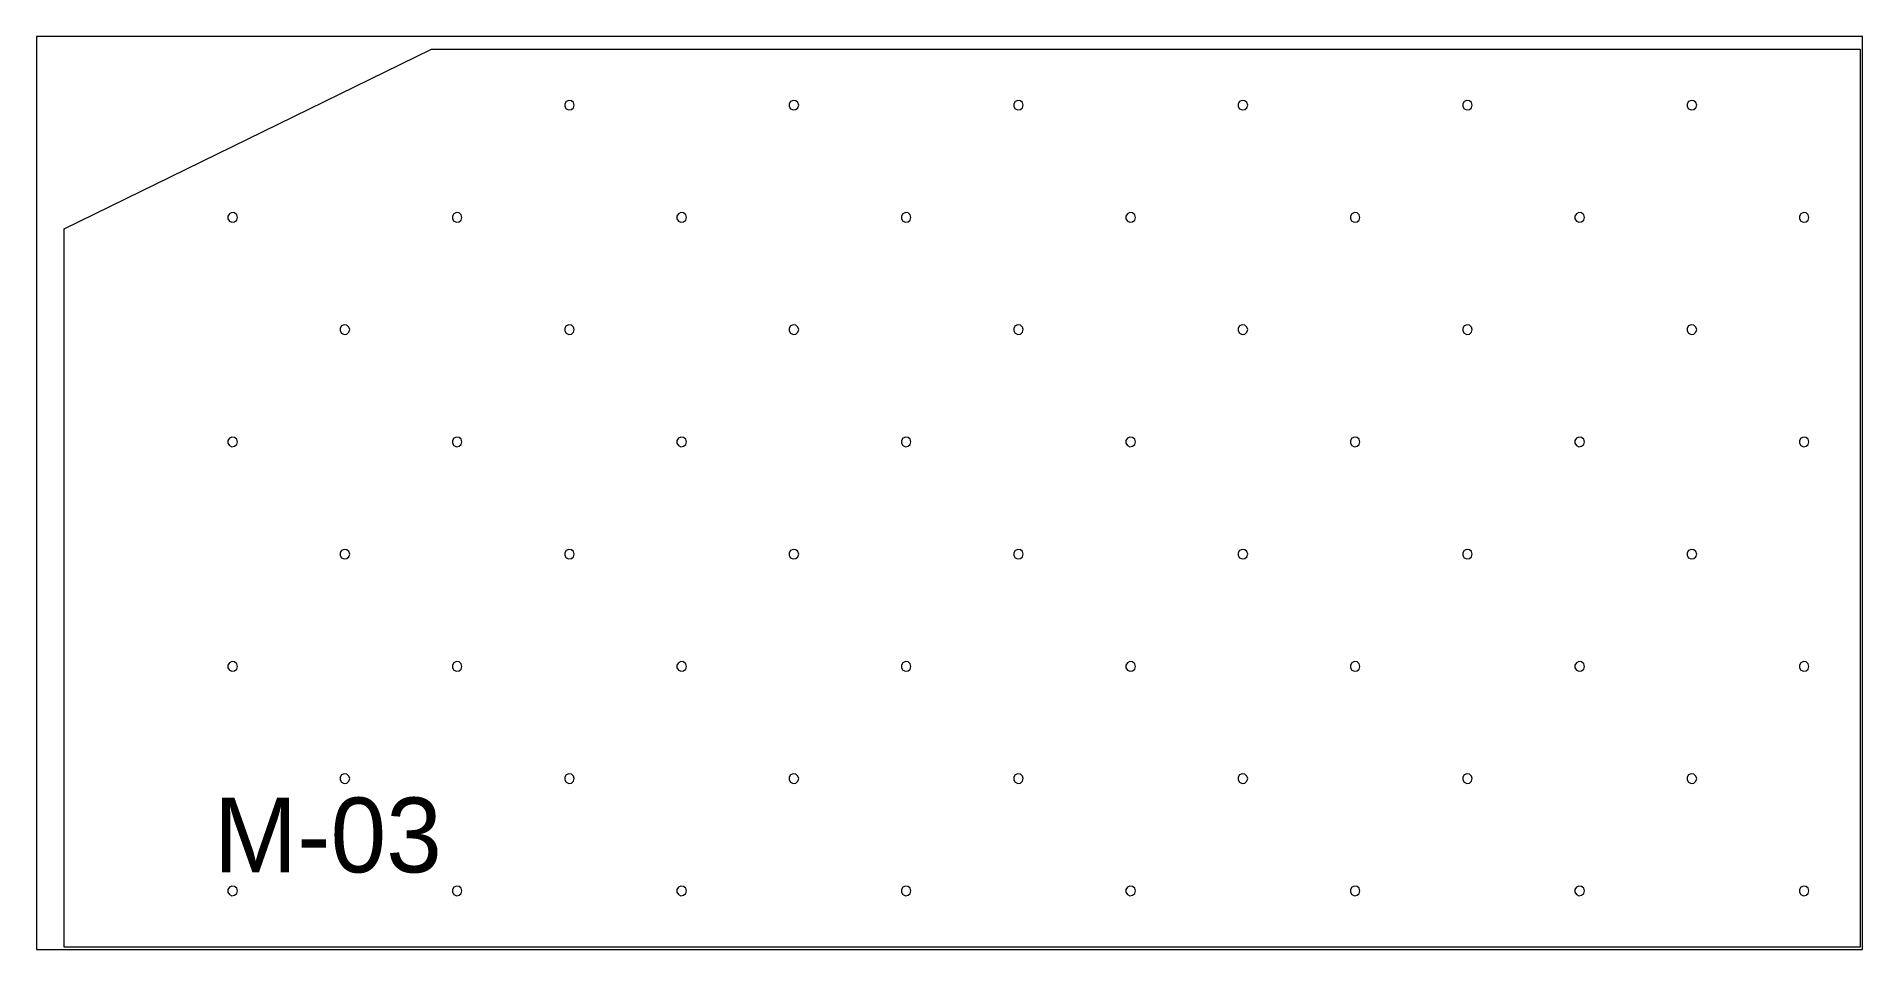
# Model space of a CAD drawing. Extents: x 0 to 287620, y 0 to 1220.
# Drawn here: x 44100 to 46540, y 0 to 1220 of the extents above; entities that cross this region are included whole.
import ezdxf

# ---------------------------------------------------------------- set-up
doc = ezdxf.new("R2010")
doc.units = 0
doc.header["$MEASUREMENT"] = 0
for name, color, linetype, lineweight in [('CUSTOM', 7, 'CONTINUOUS', 0), ('drilling', 7, 'CONTINUOUS', 0), ('FINAL', 7, 'CONTINUOUS', 0)]:
    doc.layers.add(name, color=color, linetype=linetype, lineweight=lineweight)

msp = doc.modelspace()

# ---------------------------------------------------------------- texts
at = {"layer": 'Final', "lineweight": 0}
msp.add_text('M-03', height=100, dxfattribs=at).set_placement((44337, 103))

# ---------------------------------------------------------------- linework, layer by layer
at = {"layer": 'CUSTOM', "lineweight": 0}
msp.add_lwpolyline([(44100, 0), (46540, 0), (46540, 1220), (44100, 1220)], close=True, dxfattribs=at)
at = {"layer": 'drilling', "lineweight": 0}
for points in [[(44818.5, 1128.3), (44817.5, 1131.8), (44814.7, 1134.2), (44811.1, 1134.7), (44807.7, 1133.2), (44805.8, 1130.1), (44805.8, 1126.5), (44807.7, 1123.4), (44811.1, 1121.9), (44814.7, 1122.4), (44817.5, 1124.8)], [(45118.5, 1128.3), (45117.5, 1131.8), (45114.7, 1134.2), (45111.1, 1134.7), (45107.7, 1133.2), (45105.8, 1130.1), (45105.8, 1126.5), (45107.7, 1123.4), (45111.1, 1121.9), (45114.7, 1122.4), (45117.5, 1124.8)], [(45418.5, 1128.3), (45417.5, 1131.8), (45414.7, 1134.2), (45411.1, 1134.7), (45407.7, 1133.2), (45405.8, 1130.1), (45405.8, 1126.5), (45407.7, 1123.4), (45411.1, 1121.9), (45414.7, 1122.4), (45417.5, 1124.8)], [(45718.5, 1128.3), (45717.5, 1131.8), (45714.7, 1134.2), (45711.1, 1134.7), (45707.7, 1133.2), (45705.8, 1130.1), (45705.8, 1126.5), (45707.7, 1123.4), (45711.1, 1121.9), (45714.7, 1122.4), (45717.5, 1124.8)], [(46018.5, 1128.3), (46017.5, 1131.8), (46014.7, 1134.2), (46011.1, 1134.7), (46007.7, 1133.2), (46005.8, 1130.1), (46005.8, 1126.5), (46007.7, 1123.4), (46011.1, 1121.9), (46014.7, 1122.4), (46017.5, 1124.8)], [(46318.5, 1128.3), (46317.5, 1131.8), (46314.7, 1134.2), (46311.1, 1134.7), (46307.7, 1133.2), (46305.8, 1130.1), (46305.8, 1126.5), (46307.7, 1123.4), (46311.1, 1121.9), (46314.7, 1122.4), (46317.5, 1124.8)], [(44368.5, 978.3), (44367.5, 981.8), (44364.7, 984.2), (44361.1, 984.7), (44357.7, 983.2), (44355.8, 980.1), (44355.8, 976.5), (44357.7, 973.4), (44361.1, 971.9), (44364.7, 972.4), (44367.5, 974.8)], [(44668.5, 978.3), (44667.5, 981.8), (44664.7, 984.2), (44661.1, 984.7), (44657.7, 983.2), (44655.8, 980.1), (44655.8, 976.5), (44657.7, 973.4), (44661.1, 971.9), (44664.7, 972.4), (44667.5, 974.8)], [(44968.5, 978.3), (44967.5, 981.8), (44964.7, 984.2), (44961.1, 984.7), (44957.7, 983.2), (44955.8, 980.1), (44955.8, 976.5), (44957.7, 973.4), (44961.1, 971.9), (44964.7, 972.4), (44967.5, 974.8)], [(45268.5, 978.3), (45267.5, 981.8), (45264.7, 984.2), (45261.1, 984.7), (45257.7, 983.2), (45255.8, 980.1), (45255.8, 976.5), (45257.7, 973.4), (45261.1, 971.9), (45264.7, 972.4), (45267.5, 974.8)], [(45568.5, 978.3), (45567.5, 981.8), (45564.7, 984.2), (45561.1, 984.7), (45557.7, 983.2), (45555.8, 980.1), (45555.8, 976.5), (45557.7, 973.4), (45561.1, 971.9), (45564.7, 972.4), (45567.5, 974.8)], [(45868.5, 978.3), (45867.5, 981.8), (45864.7, 984.2), (45861.1, 984.7), (45857.7, 983.2), (45855.8, 980.1), (45855.8, 976.5), (45857.7, 973.4), (45861.1, 971.9), (45864.7, 972.4), (45867.5, 974.8)], [(46168.5, 978.3), (46167.5, 981.8), (46164.7, 984.2), (46161.1, 984.7), (46157.7, 983.2), (46155.8, 980.1), (46155.8, 976.5), (46157.7, 973.4), (46161.1, 971.9), (46164.7, 972.4), (46167.5, 974.8)], [(46468.5, 978.3), (46467.5, 981.8), (46464.7, 984.2), (46461.1, 984.7), (46457.7, 983.2), (46455.8, 980.1), (46455.8, 976.5), (46457.7, 973.4), (46461.1, 971.9), (46464.7, 972.4), (46467.5, 974.8)], [(44518.5, 828.3), (44517.5, 831.8), (44514.7, 834.2), (44511.1, 834.7), (44507.7, 833.2), (44505.8, 830.1), (44505.8, 826.5), (44507.7, 823.4), (44511.1, 821.9), (44514.7, 822.4), (44517.5, 824.8)], [(44818.5, 828.3), (44817.5, 831.8), (44814.7, 834.2), (44811.1, 834.7), (44807.7, 833.2), (44805.8, 830.1), (44805.8, 826.5), (44807.7, 823.4), (44811.1, 821.9), (44814.7, 822.4), (44817.5, 824.8)], [(45118.5, 828.3), (45117.5, 831.8), (45114.7, 834.2), (45111.1, 834.7), (45107.7, 833.2), (45105.8, 830.1), (45105.8, 826.5), (45107.7, 823.4), (45111.1, 821.9), (45114.7, 822.4), (45117.5, 824.8)], [(45418.5, 828.3), (45417.5, 831.8), (45414.7, 834.2), (45411.1, 834.7), (45407.7, 833.2), (45405.8, 830.1), (45405.8, 826.5), (45407.7, 823.4), (45411.1, 821.9), (45414.7, 822.4), (45417.5, 824.8)], [(45718.5, 828.3), (45717.5, 831.8), (45714.7, 834.2), (45711.1, 834.7), (45707.7, 833.2), (45705.8, 830.1), (45705.8, 826.5), (45707.7, 823.4), (45711.1, 821.9), (45714.7, 822.4), (45717.5, 824.8)], [(46018.5, 828.3), (46017.5, 831.8), (46014.7, 834.2), (46011.1, 834.7), (46007.7, 833.2), (46005.8, 830.1), (46005.8, 826.5), (46007.7, 823.4), (46011.1, 821.9), (46014.7, 822.4), (46017.5, 824.8)], [(46318.5, 828.3), (46317.5, 831.8), (46314.7, 834.2), (46311.1, 834.7), (46307.7, 833.2), (46305.8, 830.1), (46305.8, 826.5), (46307.7, 823.4), (46311.1, 821.9), (46314.7, 822.4), (46317.5, 824.8)], [(44368.5, 678.3), (44367.5, 681.8), (44364.7, 684.2), (44361.1, 684.7), (44357.7, 683.2), (44355.8, 680.1), (44355.8, 676.5), (44357.7, 673.4), (44361.1, 671.9), (44364.7, 672.4), (44367.5, 674.8)], [(44668.5, 678.3), (44667.5, 681.8), (44664.7, 684.2), (44661.1, 684.7), (44657.7, 683.2), (44655.8, 680.1), (44655.8, 676.5), (44657.7, 673.4), (44661.1, 671.9), (44664.7, 672.4), (44667.5, 674.8)], [(44968.5, 678.3), (44967.5, 681.8), (44964.7, 684.2), (44961.1, 684.7), (44957.7, 683.2), (44955.8, 680.1), (44955.8, 676.5), (44957.7, 673.4), (44961.1, 671.9), (44964.7, 672.4), (44967.5, 674.8)], [(45268.5, 678.3), (45267.5, 681.8), (45264.7, 684.2), (45261.1, 684.7), (45257.7, 683.2), (45255.8, 680.1), (45255.8, 676.5), (45257.7, 673.4), (45261.1, 671.9), (45264.7, 672.4), (45267.5, 674.8)], [(45568.5, 678.3), (45567.5, 681.8), (45564.7, 684.2), (45561.1, 684.7), (45557.7, 683.2), (45555.8, 680.1), (45555.8, 676.5), (45557.7, 673.4), (45561.1, 671.9), (45564.7, 672.4), (45567.5, 674.8)], [(45868.5, 678.3), (45867.5, 681.8), (45864.7, 684.2), (45861.1, 684.7), (45857.7, 683.2), (45855.8, 680.1), (45855.8, 676.5), (45857.7, 673.4), (45861.1, 671.9), (45864.7, 672.4), (45867.5, 674.8)], [(46168.5, 678.3), (46167.5, 681.8), (46164.7, 684.2), (46161.1, 684.7), (46157.7, 683.2), (46155.8, 680.1), (46155.8, 676.5), (46157.7, 673.4), (46161.1, 671.9), (46164.7, 672.4), (46167.5, 674.8)], [(46468.5, 678.3), (46467.5, 681.8), (46464.7, 684.2), (46461.1, 684.7), (46457.7, 683.2), (46455.8, 680.1), (46455.8, 676.5), (46457.7, 673.4), (46461.1, 671.9), (46464.7, 672.4), (46467.5, 674.8)], [(44518.5, 528.3), (44517.5, 531.8), (44514.7, 534.2), (44511.1, 534.7), (44507.7, 533.2), (44505.8, 530.1), (44505.8, 526.5), (44507.7, 523.4), (44511.1, 521.9), (44514.7, 522.4), (44517.5, 524.8)], [(44818.5, 528.3), (44817.5, 531.8), (44814.7, 534.2), (44811.1, 534.7), (44807.7, 533.2), (44805.8, 530.1), (44805.8, 526.5), (44807.7, 523.4), (44811.1, 521.9), (44814.7, 522.4), (44817.5, 524.8)], [(45118.5, 528.3), (45117.5, 531.8), (45114.7, 534.2), (45111.1, 534.7), (45107.7, 533.2), (45105.8, 530.1), (45105.8, 526.5), (45107.7, 523.4), (45111.1, 521.9), (45114.7, 522.4), (45117.5, 524.8)], [(45418.5, 528.3), (45417.5, 531.8), (45414.7, 534.2), (45411.1, 534.7), (45407.7, 533.2), (45405.8, 530.1), (45405.8, 526.5), (45407.7, 523.4), (45411.1, 521.9), (45414.7, 522.4), (45417.5, 524.8)], [(45718.5, 528.3), (45717.5, 531.8), (45714.7, 534.2), (45711.1, 534.7), (45707.7, 533.2), (45705.8, 530.1), (45705.8, 526.5), (45707.7, 523.4), (45711.1, 521.9), (45714.7, 522.4), (45717.5, 524.8)], [(46018.5, 528.3), (46017.5, 531.8), (46014.7, 534.2), (46011.1, 534.7), (46007.7, 533.2), (46005.8, 530.1), (46005.8, 526.5), (46007.7, 523.4), (46011.1, 521.9), (46014.7, 522.4), (46017.5, 524.8)], [(46318.5, 528.3), (46317.5, 531.8), (46314.7, 534.2), (46311.1, 534.7), (46307.7, 533.2), (46305.8, 530.1), (46305.8, 526.5), (46307.7, 523.4), (46311.1, 521.9), (46314.7, 522.4), (46317.5, 524.8)], [(44368.5, 378.3), (44367.5, 381.8), (44364.7, 384.2), (44361.1, 384.7), (44357.7, 383.2), (44355.8, 380.1), (44355.8, 376.5), (44357.7, 373.4), (44361.1, 371.9), (44364.7, 372.4), (44367.5, 374.8)], [(44668.5, 378.3), (44667.5, 381.8), (44664.7, 384.2), (44661.1, 384.7), (44657.7, 383.2), (44655.8, 380.1), (44655.8, 376.5), (44657.7, 373.4), (44661.1, 371.9), (44664.7, 372.4), (44667.5, 374.8)], [(44968.5, 378.3), (44967.5, 381.8), (44964.7, 384.2), (44961.1, 384.7), (44957.7, 383.2), (44955.8, 380.1), (44955.8, 376.5), (44957.7, 373.4), (44961.1, 371.9), (44964.7, 372.4), (44967.5, 374.8)], [(45268.5, 378.3), (45267.5, 381.8), (45264.7, 384.2), (45261.1, 384.7), (45257.7, 383.2), (45255.8, 380.1), (45255.8, 376.5), (45257.7, 373.4), (45261.1, 371.9), (45264.7, 372.4), (45267.5, 374.8)], [(45568.5, 378.3), (45567.5, 381.8), (45564.7, 384.2), (45561.1, 384.7), (45557.7, 383.2), (45555.8, 380.1), (45555.8, 376.5), (45557.7, 373.4), (45561.1, 371.9), (45564.7, 372.4), (45567.5, 374.8)], [(45868.5, 378.3), (45867.5, 381.8), (45864.7, 384.2), (45861.1, 384.7), (45857.7, 383.2), (45855.8, 380.1), (45855.8, 376.5), (45857.7, 373.4), (45861.1, 371.9), (45864.7, 372.4), (45867.5, 374.8)], [(46168.5, 378.3), (46167.5, 381.8), (46164.7, 384.2), (46161.1, 384.7), (46157.7, 383.2), (46155.8, 380.1), (46155.8, 376.5), (46157.7, 373.4), (46161.1, 371.9), (46164.7, 372.4), (46167.5, 374.8)], [(46468.5, 378.3), (46467.5, 381.8), (46464.7, 384.2), (46461.1, 384.7), (46457.7, 383.2), (46455.8, 380.1), (46455.8, 376.5), (46457.7, 373.4), (46461.1, 371.9), (46464.7, 372.4), (46467.5, 374.8)], [(44518.5, 228.3), (44517.5, 231.8), (44514.7, 234.2), (44511.1, 234.7), (44507.7, 233.2), (44505.8, 230.1), (44505.8, 226.5), (44507.7, 223.4), (44511.1, 221.9), (44514.7, 222.4), (44517.5, 224.8)], [(44818.5, 228.3), (44817.5, 231.8), (44814.7, 234.2), (44811.1, 234.7), (44807.7, 233.2), (44805.8, 230.1), (44805.8, 226.5), (44807.7, 223.4), (44811.1, 221.9), (44814.7, 222.4), (44817.5, 224.8)], [(45118.5, 228.3), (45117.5, 231.8), (45114.7, 234.2), (45111.1, 234.7), (45107.7, 233.2), (45105.8, 230.1), (45105.8, 226.5), (45107.7, 223.4), (45111.1, 221.9), (45114.7, 222.4), (45117.5, 224.8)], [(45418.5, 228.3), (45417.5, 231.8), (45414.7, 234.2), (45411.1, 234.7), (45407.7, 233.2), (45405.8, 230.1), (45405.8, 226.5), (45407.7, 223.4), (45411.1, 221.9), (45414.7, 222.4), (45417.5, 224.8)], [(45718.5, 228.3), (45717.5, 231.8), (45714.7, 234.2), (45711.1, 234.7), (45707.7, 233.2), (45705.8, 230.1), (45705.8, 226.5), (45707.7, 223.4), (45711.1, 221.9), (45714.7, 222.4), (45717.5, 224.8)], [(46018.5, 228.3), (46017.5, 231.8), (46014.7, 234.2), (46011.1, 234.7), (46007.7, 233.2), (46005.8, 230.1), (46005.8, 226.5), (46007.7, 223.4), (46011.1, 221.9), (46014.7, 222.4), (46017.5, 224.8)], [(46318.5, 228.3), (46317.5, 231.8), (46314.7, 234.2), (46311.1, 234.7), (46307.7, 233.2), (46305.8, 230.1), (46305.8, 226.5), (46307.7, 223.4), (46311.1, 221.9), (46314.7, 222.4), (46317.5, 224.8)], [(44368.5, 78.3), (44367.5, 81.8), (44364.7, 84.2), (44361.1, 84.7), (44357.7, 83.2), (44355.8, 80.1), (44355.8, 76.5), (44357.7, 73.4), (44361.1, 71.9), (44364.7, 72.4), (44367.5, 74.8)], [(44668.5, 78.3), (44667.5, 81.8), (44664.7, 84.2), (44661.1, 84.7), (44657.7, 83.2), (44655.8, 80.1), (44655.8, 76.5), (44657.7, 73.4), (44661.1, 71.9), (44664.7, 72.4), (44667.5, 74.8)], [(44968.5, 78.3), (44967.5, 81.8), (44964.7, 84.2), (44961.1, 84.7), (44957.7, 83.2), (44955.8, 80.1), (44955.8, 76.5), (44957.7, 73.4), (44961.1, 71.9), (44964.7, 72.4), (44967.5, 74.8)], [(45268.5, 78.3), (45267.5, 81.8), (45264.7, 84.2), (45261.1, 84.7), (45257.7, 83.2), (45255.8, 80.1), (45255.8, 76.5), (45257.7, 73.4), (45261.1, 71.9), (45264.7, 72.4), (45267.5, 74.8)], [(45568.5, 78.3), (45567.5, 81.8), (45564.7, 84.2), (45561.1, 84.7), (45557.7, 83.2), (45555.8, 80.1), (45555.8, 76.5), (45557.7, 73.4), (45561.1, 71.9), (45564.7, 72.4), (45567.5, 74.8)], [(45868.5, 78.3), (45867.5, 81.8), (45864.7, 84.2), (45861.1, 84.7), (45857.7, 83.2), (45855.8, 80.1), (45855.8, 76.5), (45857.7, 73.4), (45861.1, 71.9), (45864.7, 72.4), (45867.5, 74.8)], [(46168.5, 78.3), (46167.5, 81.8), (46164.7, 84.2), (46161.1, 84.7), (46157.7, 83.2), (46155.8, 80.1), (46155.8, 76.5), (46157.7, 73.4), (46161.1, 71.9), (46164.7, 72.4), (46167.5, 74.8)], [(46468.5, 78.3), (46467.5, 81.8), (46464.7, 84.2), (46461.1, 84.7), (46457.7, 83.2), (46455.8, 80.1), (46455.8, 76.5), (46457.7, 73.4), (46461.1, 71.9), (46464.7, 72.4), (46467.5, 74.8)]]:
    msp.add_lwpolyline(points, close=True, dxfattribs=at)
at = {"layer": 'Final', "lineweight": 0}
msp.add_lwpolyline([(44628, 1203), (46537, 1203), (46537, 3), (44137, 3), (44137, 963.2)], close=True, dxfattribs=at)

msp.set_redraw_order([(e.dxf.handle, doc.entitydb.next_handle()) for e in msp.query("TEXT MTEXT ATTDEF DIMENSION ARC_DIMENSION")])  # texts and dimensions are drawn at this point

doc.saveas('drawing.dxf')
